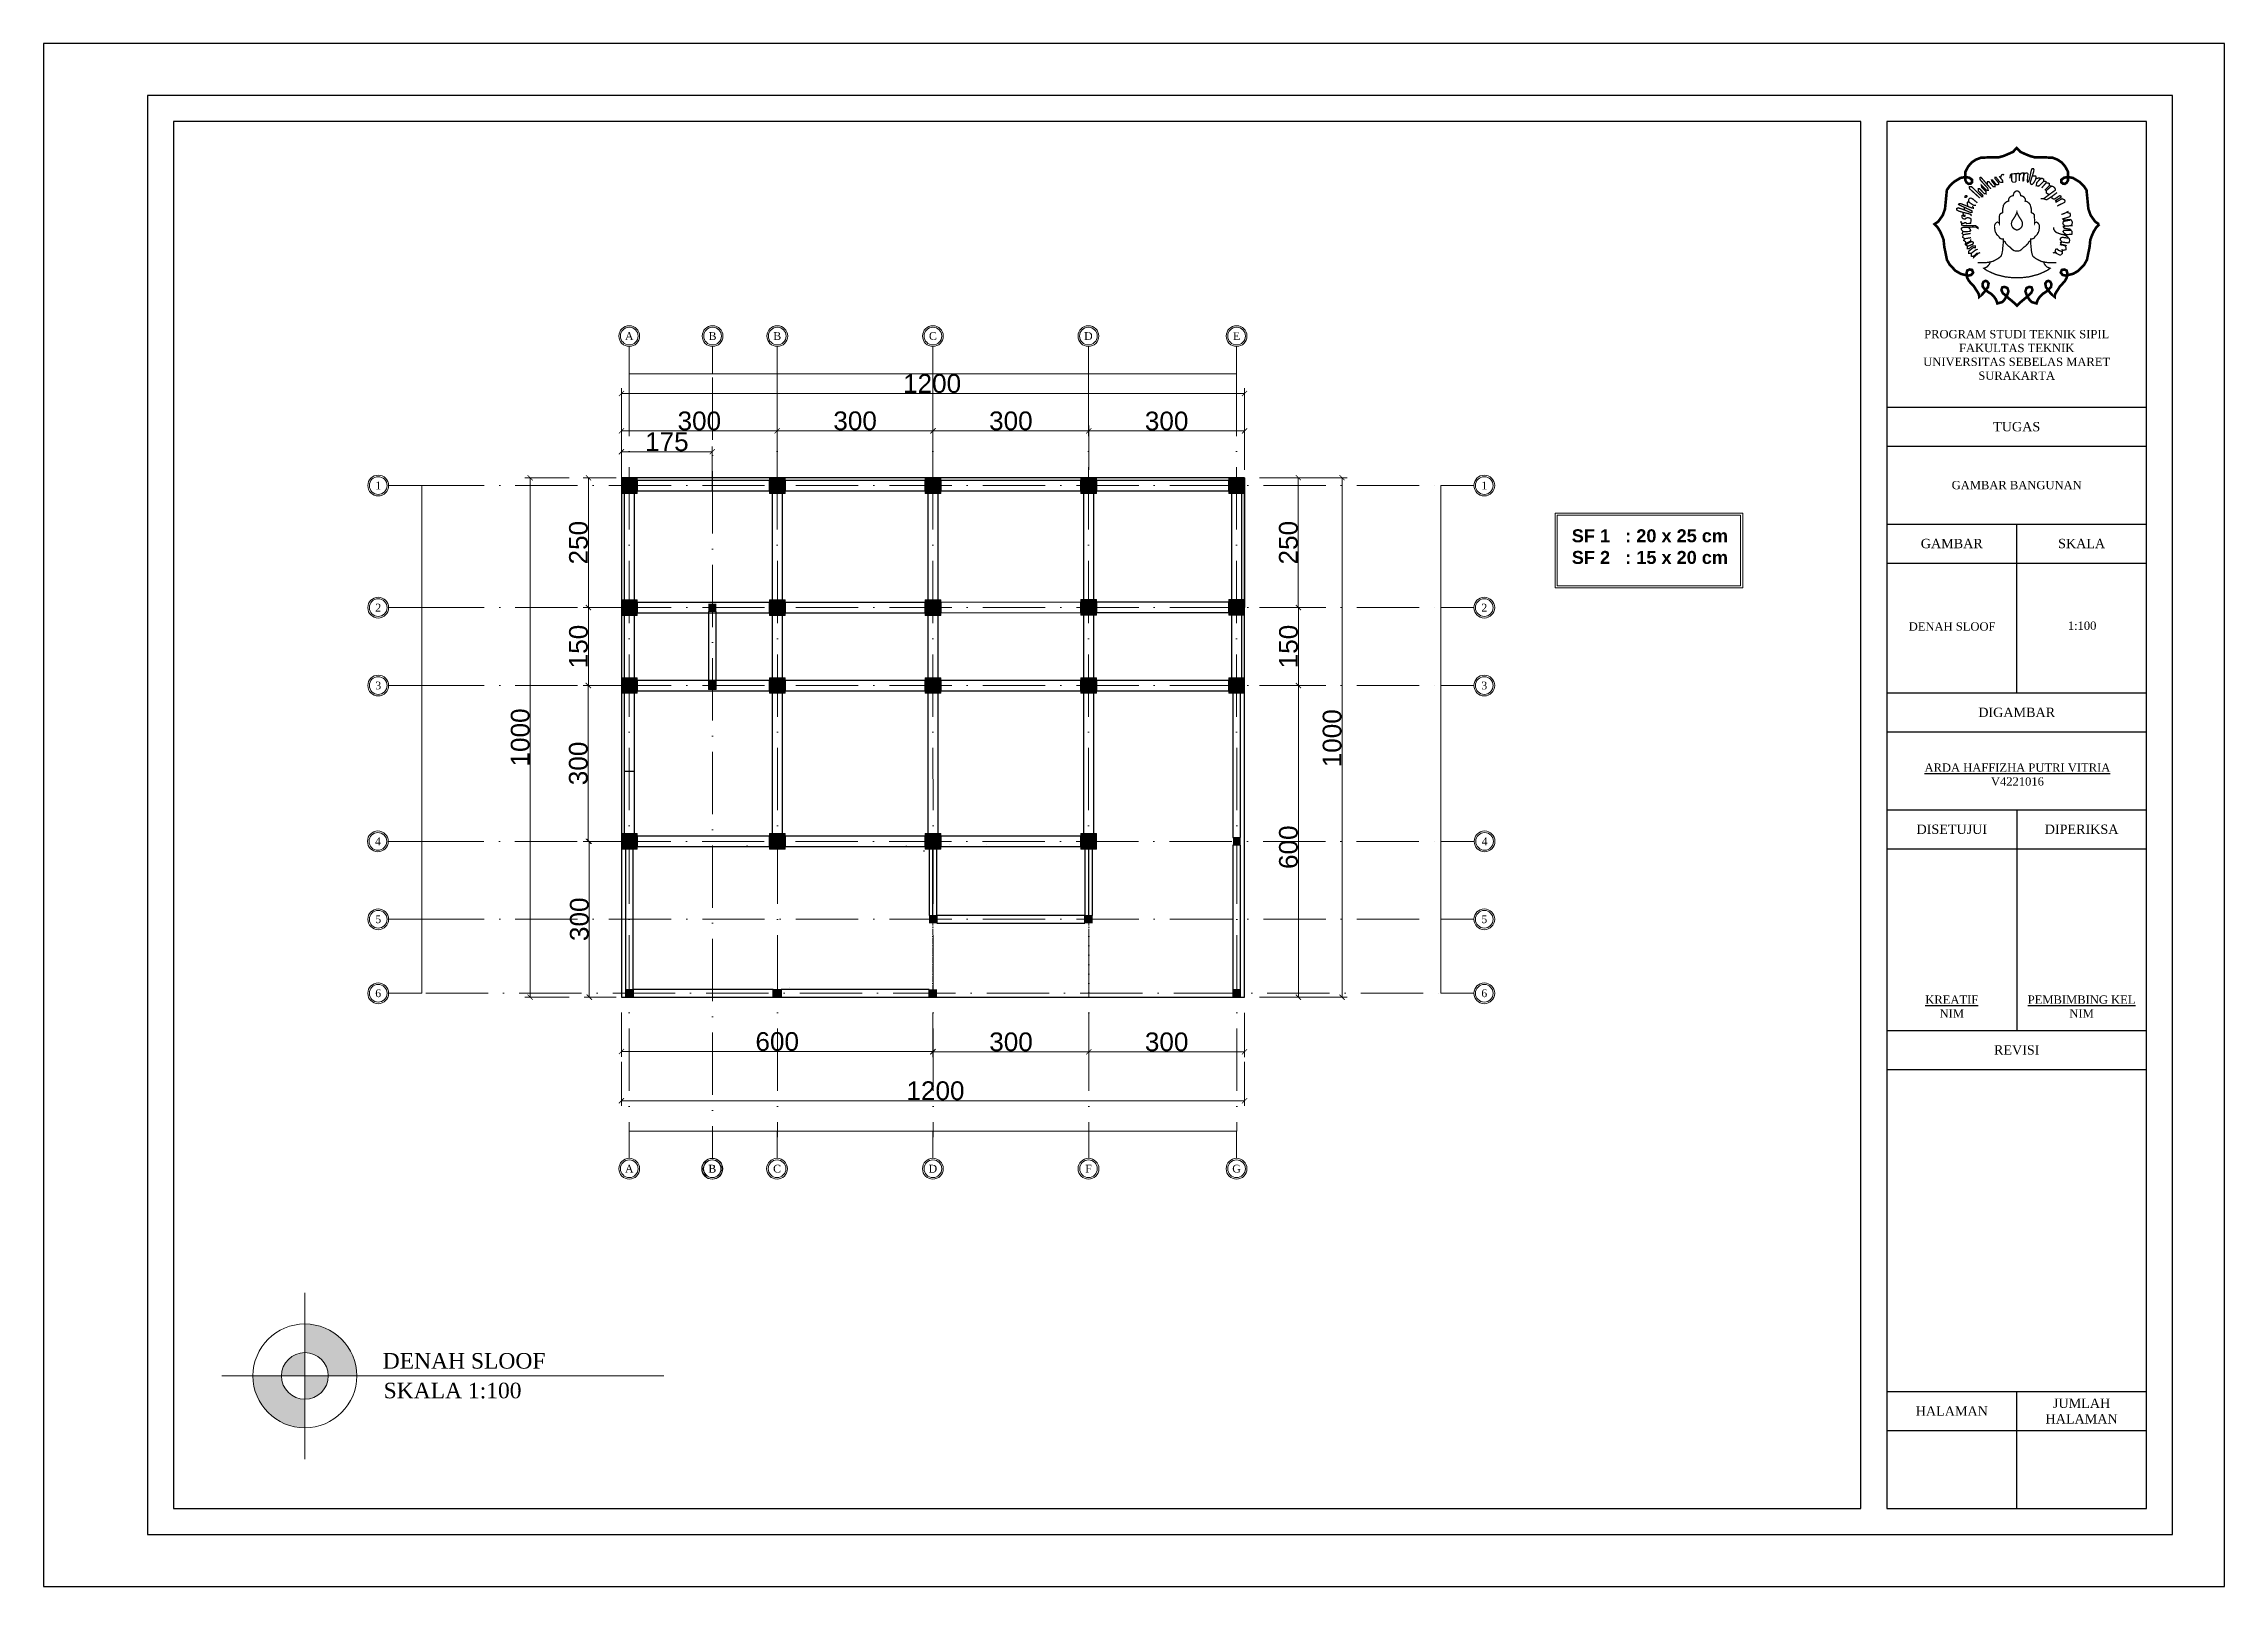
# Model space of a CAD drawing. Header units: millimetres. Extents: x -12161372 to 46643, y -9506984 to 15358.
# Drawn here: x 20576 to 24776, y 4158 to 7128 of the extents above; entities that cross this region are included whole.
import ezdxf

# ---------------------------------------------------------------- set-up
doc = ezdxf.new("R2010")
doc.units = ezdxf.units.MM
doc.linetypes.add('ACAD_ISO10W100', pattern=[18, 12, -3, 0, -3])
for name, color, linetype, lineweight in [('dimensi', 50, 'Continuous', 5), ('kolom', 150, 'Continuous', 13), ('teks', 255, 'Continuous', 5)]:
    doc.layers.add(name, color=color, linetype=linetype, lineweight=lineweight)
doc.layers.add('lahan', color=253, linetype='Continuous', plot=False)
for name, color, linetype in [('lantai', 9, 'Continuous'), ('RING BALOK', 7, 'Continuous'), ('sloof', 7, 'Continuous')]:
    doc.layers.add(name, color=color, linetype=linetype)
doc.styles.get("Standard").update_dxf_attribs({"font": 'arial.ttf'})
doc.styles.add('teks2', font='times.ttf', dxfattribs={"height": 15})
doc.dimstyles.new('ISO-25', dxfattribs={"dimtxt": 4.5, "dimasz": 10, "dimexe": 10, "dimexo": 10, "dimtad": 1, "dimtxsty": 'Standard', "dimblk": 'ARCHTICK', "dimcen": 2.5, "dimclrt": 256, "dimadec": 0, "dimazin": 0, "dimtfac": 1, "dimtmove": 0, "dimatfit": 3, "dimfxl": 75, "dimfxlon": 1, "dimtfillclr": 256, "dimlwd": -1, "dimlwe": -1, "dimarcsym": 0})

msp = doc.modelspace()

# ---------------------------------------------------------------- texts
at = {"attachment_point": 5}
for s, insert, char_height, width in [('{\\fTimes New Roman|b0|i0|c0|p18;PROGRAM STUDI TEKNIK SIPIL\\PFAKULTAS TEKNIK\\PUNIVERSITAS SEBELAS MARET\\PSURAKARTA}', (24375.942, 6528.173), 16, 500), ('{\\fTimes New Roman|b0|i0|c0|p18;TUGAS}', (24375.942, 6390.022), 18, 500), ('{\\fTimes New Roman|b0|i0|c0|p18;GAMBAR BANGUNAN}', (24375.942, 6277.522), 16, 500), ('{\\fTimes New Roman|b0|i0|c0|p18;GAMBAR}', (24250.942, 6165.022), 18, 250), ('{\\fTimes New Roman|b0|i0|c0|p18;SKALA}', (24500.942, 6165.022), 18, 250), ('{\\fTimes New Roman|b0|i0|c0|p18;DENAH SLOOF}', (24251.542, 6005.374), 16, 250), ('{\\fTimes New Roman|b0|i0|c0|p18;1:100}', (24501.933, 6006.819), 16, 250), ('{\\fTimes New Roman|b0|i0|c0|p18;DIGAMBAR}', (24375.942, 5840.022), 18, 500), ('{\\fTimes New Roman|b0|i0|c0|p18;\\LARDA HAFFIZHA PUTRI VITRIA\\l\\PV4221016}', (24377.341, 5720.291), 16, 500), ('{\\fTimes New Roman|b0|i0|c0|p18;DISETUJUI}', (24250.942, 5615.022), 18, 250), ('{\\fTimes New Roman|b0|i0|c0|p18;DIPERIKSA}', (24500.942, 5615.022), 18, 250), ('{\\fTimes New Roman|b0|i0|c0|p18;\\LKREATIF\\l\\PNIM}', (24250.942, 5273.738), 16, 250), ('{\\fTimes New Roman|b0|i0|c0|p18;\\LPEMBIMBING KEL\\l\\PNIM}', (24500.942, 5273.738), 16, 250), ('{\\fTimes New Roman|b0|i0|c0|p18;REVISI}', (24375.942, 5190.022), 18, 500), ('{\\fTimes New Roman|b0|i0|c0|p18;HALAMAN}', (24250.942, 4495.022), 18, 250), ('{\\fTimes New Roman|b0|i0|c0|p18;JUMLAH\\PHALAMAN}', (24500.942, 4495.022), 18, 250)]:
    msp.add_mtext(s, dxfattribs=dict(at, insert=insert, char_height=char_height, width=width))
at = {"color": 0, "lineweight": 13, "char_height": 30}
for s, insert, width, attachment_point in [('{\\fTimes New Roman|b0|i0|c0|p18;DENAH SLOOF}', (21229.044, 4591.471), 736.49889, 4), ('{\\fTimes New Roman|b0|i0|c0|p18;SKALA 1:100}', (21230.765, 4549.578), 291.31255, 1)]:
    msp.add_mtext(s, dxfattribs=dict(at, insert=insert, width=width, attachment_point=attachment_point))
at = {"layer": 'sloof', "ltscale": 10, "insert": (23519.094, 6192.566), "char_height": 25, "attachment_point": 1}
msp.add_mtext_dynamic_manual_height_columns('{\\fArial|b1|i0|c0|p34;SF 1   : 20 x 25 cm\\PSF 2   : 15 x 20 cm}', width=300.98988, gutter_width=100, heights=[0], dxfattribs=at)
at = {"layer": 'teks', "char_height": 15, "attachment_point": 5, "style": 'teks2'}
for s, insert in [('A', (21703.825, 6564.54)), ('B', (21864.31, 6564.54)), ('B', (21988.964, 6564.54)), ('C', (22288.683, 6564.54)), ('D', (22588.107, 6564.54)), ('E', (22873.54, 6564.54)), ('1', (21220.342, 6276.755)), ('1', (23350.561, 6276.755)), ('2', (21220.342, 6041.755)), ('2', (23350.561, 6041.755)), ('3', (21220.342, 5891.755)), ('3', (23350.561, 5891.755)), ('4', (21219.717, 5591.755)), ('4', (23351.186, 5591.755)), ('5', (21220.342, 5441.755)), ('5', (23350.561, 5441.757)), ('6', (21220.342, 5299.255)), ('6', (23350.561, 5299.255)), ('A', (21703.825, 4961.559)), ('B', (21863.481, 4961.438)), ('B', (21863.96, 4961.559)), ('C', (21988.475, 4961.559)), ('D', (22288.639, 4961.559)), ('F', (22588.315, 4961.559)), ('G', (22873.454, 4961.559))]:
    msp.add_mtext_dynamic_manual_height_columns(s, width=35.65071, gutter_width=15, heights=[0], dxfattribs=dict(at, insert=insert))

# ---------------------------------------------------------------- blocks, each defined once
blk = doc.blocks.new('_ArchTick')
at = {"color": 0, "linetype": 'ByBlock', "const_width": 0.15}
blk.add_lwpolyline([(-0.5, -0.5), (0.5, 0.5)], dxfattribs=at)
blk = doc.blocks.new('*D216')
at = {"layer": 'Defpoints', "color": 0, "ltscale": 10, "transparency": 16777216}
for p in [(22888.8, 6291.8), (22888.8, 5291.8), (23076.6, 5291.8)]:
    blk.add_point(p, dxfattribs=at)
at = {"layer": 'dimensi', "color": 0, "ltscale": 10, "transparency": 16777216}
for p, q in [((23001.6, 6291.8), (23086.6, 6291.8)), ((23076.6, 6291.8), (23076.6, 5291.8)), ((23001.6, 5291.8), (23086.6, 5291.8))]:
    blk.add_line(p, q, dxfattribs=at)
at = {"layer": 'dimensi', "color": 0, "ltscale": 10, "transparency": 16777216, "xscale": 10, "yscale": 10, "zscale": 10}
for p, rotation in [((23076.6, 6291.8), 90), ((23076.6, 5291.8), 270)]:
    blk.add_blockref('_ArchTick', p, dxfattribs=dict(at, rotation=rotation))
at = {"layer": 'dimensi', "ltscale": 10, "transparency": 16777216, "insert": (23057.6, 5790.2), "char_height": 4.5, "attachment_point": 5, "rotation": 90}
blk.add_mtext('{\\H8x;1000}', dxfattribs=at)
blk = doc.blocks.new('*D217')
at = {"layer": 'Defpoints', "color": 0, "ltscale": 10, "transparency": 16777216}
for p in [(22888.8, 5891.8), (22881.3, 5291.8), (22992.5, 5291.8)]:
    blk.add_point(p, dxfattribs=at)
at = {"layer": 'dimensi', "color": 0, "ltscale": 10, "transparency": 16777216}
for p, q in [((22917.5, 5891.8), (23002.5, 5891.8)), ((22992.5, 5891.8), (22992.5, 5291.8)), ((22917.5, 5291.8), (23002.5, 5291.8))]:
    blk.add_line(p, q, dxfattribs=at)
at = {"layer": 'dimensi', "color": 0, "ltscale": 10, "transparency": 16777216, "xscale": 10, "yscale": 10, "zscale": 10}
for p, rotation in [((22992.5, 5891.8), 90), ((22992.5, 5291.8), 270)]:
    blk.add_blockref('_ArchTick', p, dxfattribs=dict(at, rotation=rotation))
at = {"layer": 'dimensi', "ltscale": 10, "transparency": 16777216, "insert": (22973.5, 5580.5), "char_height": 4.5, "attachment_point": 5, "rotation": 90}
blk.add_mtext('{\\H8x;600}', dxfattribs=at)
blk = doc.blocks.new('*D218')
at = {"layer": 'Defpoints', "color": 0, "ltscale": 10, "transparency": 16777216}
for p in [(21988.8, 6382), (21688.8, 6291.8), (21988.8, 6291.8)]:
    blk.add_point(p, dxfattribs=at)
at = {"layer": 'dimensi', "color": 0, "ltscale": 10, "transparency": 16777216}
for p, q in [((21688.8, 6307), (21688.8, 6392)), ((21988.8, 6307), (21988.8, 6392)), ((21688.8, 6382), (21988.8, 6382))]:
    blk.add_line(p, q, dxfattribs=at)
at = {"layer": 'dimensi', "color": 0, "ltscale": 10, "transparency": 16777216, "xscale": 10, "yscale": 10, "zscale": 10, "rotation": 180}
blk.add_blockref('_ArchTick', (21688.8, 6382), dxfattribs=at)
at = {"layer": 'dimensi', "color": 0, "ltscale": 10, "transparency": 16777216, "xscale": 10, "yscale": 10, "zscale": 10}
blk.add_blockref('_ArchTick', (21988.8, 6382), dxfattribs=at)
at = {"layer": 'dimensi', "ltscale": 10, "transparency": 16777216, "insert": (21838.8, 6401), "char_height": 4.5, "attachment_point": 5}
blk.add_mtext('{\\H8x;300}', dxfattribs=at)
blk = doc.blocks.new('*D219')
at = {"layer": 'Defpoints', "color": 0, "ltscale": 10, "transparency": 16777216}
for p in [(22288.8, 6382.1), (21988.8, 6291.8), (22288.8, 6291.8)]:
    blk.add_point(p, dxfattribs=at)
at = {"layer": 'dimensi', "color": 0, "ltscale": 10, "transparency": 16777216}
for p, q in [((21988.8, 6307.1), (21988.8, 6392.1)), ((22288.8, 6307.1), (22288.8, 6392.1)), ((21988.8, 6382.1), (22288.8, 6382.1))]:
    blk.add_line(p, q, dxfattribs=at)
at = {"layer": 'dimensi', "color": 0, "ltscale": 10, "transparency": 16777216, "xscale": 10, "yscale": 10, "zscale": 10, "rotation": 180}
blk.add_blockref('_ArchTick', (21988.8, 6382.1), dxfattribs=at)
at = {"layer": 'dimensi', "color": 0, "ltscale": 10, "transparency": 16777216, "xscale": 10, "yscale": 10, "zscale": 10}
blk.add_blockref('_ArchTick', (22288.8, 6382.1), dxfattribs=at)
at = {"layer": 'dimensi', "ltscale": 10, "transparency": 16777216, "insert": (22138.8, 6401.2), "char_height": 4.5, "attachment_point": 5}
blk.add_mtext('{\\H8x;300}', dxfattribs=at)
blk = doc.blocks.new('*D220')
at = {"layer": 'Defpoints', "color": 0, "ltscale": 10, "transparency": 16777216}
for p in [(22588.8, 6382.1), (22288.8, 6291.8), (22588.8, 6291.8)]:
    blk.add_point(p, dxfattribs=at)
at = {"layer": 'dimensi', "color": 0, "ltscale": 10, "transparency": 16777216}
for p, q in [((22288.8, 6307.1), (22288.8, 6392.1)), ((22588.8, 6307.1), (22588.8, 6392.1)), ((22288.8, 6382.1), (22588.8, 6382.1))]:
    blk.add_line(p, q, dxfattribs=at)
at = {"layer": 'dimensi', "color": 0, "ltscale": 10, "transparency": 16777216, "xscale": 10, "yscale": 10, "zscale": 10, "rotation": 180}
blk.add_blockref('_ArchTick', (22288.8, 6382.1), dxfattribs=at)
at = {"layer": 'dimensi', "color": 0, "ltscale": 10, "transparency": 16777216, "xscale": 10, "yscale": 10, "zscale": 10}
blk.add_blockref('_ArchTick', (22588.8, 6382.1), dxfattribs=at)
at = {"layer": 'dimensi', "ltscale": 10, "transparency": 16777216, "insert": (22438.8, 6401.1), "char_height": 4.5, "attachment_point": 5}
blk.add_mtext('{\\H8x;300}', dxfattribs=at)
blk = doc.blocks.new('*D221')
at = {"layer": 'Defpoints', "color": 0, "ltscale": 10, "transparency": 16777216}
for p in [(22888.8, 6381.8), (22588.8, 6292.4), (22888.8, 6291.8)]:
    blk.add_point(p, dxfattribs=at)
at = {"layer": 'dimensi', "color": 0, "ltscale": 10, "transparency": 16777216}
for p, q in [((22588.8, 6306.8), (22588.8, 6391.8)), ((22888.8, 6306.8), (22888.8, 6391.8)), ((22588.8, 6381.8), (22888.8, 6381.8))]:
    blk.add_line(p, q, dxfattribs=at)
at = {"layer": 'dimensi', "color": 0, "ltscale": 10, "transparency": 16777216, "xscale": 10, "yscale": 10, "zscale": 10, "rotation": 180}
blk.add_blockref('_ArchTick', (22588.8, 6381.8), dxfattribs=at)
at = {"layer": 'dimensi', "color": 0, "ltscale": 10, "transparency": 16777216, "xscale": 10, "yscale": 10, "zscale": 10}
blk.add_blockref('_ArchTick', (22888.8, 6381.8), dxfattribs=at)
at = {"layer": 'dimensi', "ltscale": 10, "transparency": 16777216, "insert": (22738.8, 6400.8), "char_height": 4.5, "attachment_point": 5}
blk.add_mtext('{\\H8x;300}', dxfattribs=at)
blk = doc.blocks.new('*D222')
at = {"layer": 'Defpoints', "color": 0, "ltscale": 10, "transparency": 16777216}
for p in [(22888.8, 6454), (21688.8, 6291.8), (22888.8, 6291.8)]:
    blk.add_point(p, dxfattribs=at)
at = {"layer": 'dimensi', "color": 0, "ltscale": 10, "transparency": 16777216}
for p, q in [((21688.8, 6379), (21688.8, 6464)), ((21688.8, 6454), (22888.8, 6454)), ((22888.8, 6379), (22888.8, 6464))]:
    blk.add_line(p, q, dxfattribs=at)
at = {"layer": 'dimensi', "color": 0, "ltscale": 10, "transparency": 16777216, "xscale": 10, "yscale": 10, "zscale": 10, "rotation": 180}
blk.add_blockref('_ArchTick', (21688.8, 6454), dxfattribs=at)
at = {"layer": 'dimensi', "color": 0, "ltscale": 10, "transparency": 16777216, "xscale": 10, "yscale": 10, "zscale": 10}
blk.add_blockref('_ArchTick', (22888.8, 6454), dxfattribs=at)
at = {"layer": 'dimensi', "ltscale": 10, "transparency": 16777216, "insert": (22287.1, 6473), "char_height": 4.5, "attachment_point": 5}
blk.add_mtext('{\\H8x;1200}', dxfattribs=at)
blk = doc.blocks.new('*D215')
at = {"layer": 'Defpoints', "color": 0, "ltscale": 10, "transparency": 16777216}
for p in [(21688.8, 6291.8), (21625.3, 6041.8), (21688.8, 6041.8)]:
    blk.add_point(p, dxfattribs=at)
at = {"layer": 'dimensi', "color": 0, "ltscale": 10, "transparency": 16777216}
for p, q in [((21678.8, 6291.8), (21615.3, 6291.8)), ((21625.3, 6291.8), (21625.3, 6041.8)), ((21678.8, 6041.8), (21615.3, 6041.8))]:
    blk.add_line(p, q, dxfattribs=at)
at = {"layer": 'dimensi', "color": 0, "ltscale": 10, "transparency": 16777216, "xscale": 10, "yscale": 10, "zscale": 10}
for p, rotation in [((21625.3, 6291.8), 90), ((21625.3, 6041.8), 270)]:
    blk.add_blockref('_ArchTick', p, dxfattribs=dict(at, rotation=rotation))
at = {"layer": 'dimensi', "ltscale": 10, "transparency": 16777216, "insert": (21606.2, 6166.8), "char_height": 4.5, "attachment_point": 5, "rotation": 90}
blk.add_mtext('{\\H8x;250}', dxfattribs=at)
blk = doc.blocks.new('*D223')
at = {"layer": 'Defpoints', "color": 0, "ltscale": 10, "transparency": 16777216}
for p in [(21688.8, 5291.8), (22888.8, 5291.8), (22888.8, 5092.5)]:
    blk.add_point(p, dxfattribs=at)
at = {"layer": 'dimensi', "color": 0, "ltscale": 10, "transparency": 16777216}
for p, q in [((21688.8, 5167.5), (21688.8, 5082.5)), ((22888.8, 5167.5), (22888.8, 5082.5)), ((21688.8, 5092.5), (22888.8, 5092.5))]:
    blk.add_line(p, q, dxfattribs=at)
at = {"layer": 'dimensi', "color": 0, "ltscale": 10, "transparency": 16777216, "xscale": 10, "yscale": 10, "zscale": 10, "rotation": 180}
blk.add_blockref('_ArchTick', (21688.8, 5092.5), dxfattribs=at)
at = {"layer": 'dimensi', "color": 0, "ltscale": 10, "transparency": 16777216, "xscale": 10, "yscale": 10, "zscale": 10}
blk.add_blockref('_ArchTick', (22888.8, 5092.5), dxfattribs=at)
at = {"layer": 'dimensi', "ltscale": 10, "transparency": 16777216, "insert": (22293.6, 5111.5), "char_height": 4.5, "attachment_point": 5}
blk.add_mtext('{\\H8x;1200}', dxfattribs=at)
blk = doc.blocks.new('*D224')
at = {"layer": 'Defpoints', "color": 0, "ltscale": 10, "transparency": 16777216}
for p in [(21688.8, 5291.8), (22288.8, 5291.1), (21688.8, 5187.2)]:
    blk.add_point(p, dxfattribs=at)
at = {"layer": 'dimensi', "color": 0, "ltscale": 10, "transparency": 16777216}
for p, q in [((21688.8, 5262.2), (21688.8, 5177.2)), ((22288.8, 5262.2), (22288.8, 5177.2)), ((22288.8, 5187.2), (21688.8, 5187.2))]:
    blk.add_line(p, q, dxfattribs=at)
at = {"layer": 'dimensi', "color": 0, "ltscale": 10, "transparency": 16777216, "xscale": 10, "yscale": 10, "zscale": 10, "rotation": 180}
blk.add_blockref('_ArchTick', (21688.8, 5187.2), dxfattribs=at)
at = {"layer": 'dimensi', "color": 0, "ltscale": 10, "transparency": 16777216, "xscale": 10, "yscale": 10, "zscale": 10}
blk.add_blockref('_ArchTick', (22288.8, 5187.2), dxfattribs=at)
at = {"layer": 'dimensi', "ltscale": 10, "transparency": 16777216, "insert": (21988.8, 5206.2), "char_height": 4.5, "attachment_point": 5}
blk.add_mtext('{\\H8x;600}', dxfattribs=at)
blk = doc.blocks.new('*D225')
at = {"layer": 'Defpoints', "color": 0, "ltscale": 10, "transparency": 16777216}
for p in [(21688.8, 6041.8), (21625.2, 5891.8), (21688.8, 5891.8)]:
    blk.add_point(p, dxfattribs=at)
at = {"layer": 'dimensi', "color": 0, "ltscale": 10, "transparency": 16777216}
for p, q in [((21678.8, 6041.8), (21615.2, 6041.8)), ((21625.2, 6041.8), (21625.2, 5891.8)), ((21678.8, 5891.8), (21615.2, 5891.8))]:
    blk.add_line(p, q, dxfattribs=at)
at = {"layer": 'dimensi', "color": 0, "ltscale": 10, "transparency": 16777216, "xscale": 10, "yscale": 10, "zscale": 10}
for p, rotation in [((21625.2, 6041.8), 90), ((21625.2, 5891.8), 270)]:
    blk.add_blockref('_ArchTick', p, dxfattribs=dict(at, rotation=rotation))
at = {"layer": 'dimensi', "ltscale": 10, "transparency": 16777216, "insert": (21606.2, 5966.8), "char_height": 4.5, "attachment_point": 5, "rotation": 90}
blk.add_mtext('{\\H8x;150}', dxfattribs=at)
blk = doc.blocks.new('*D226')
at = {"layer": 'Defpoints', "color": 0, "ltscale": 10, "transparency": 16777216}
for p in [(21688.8, 5891.8), (21625, 5591.8), (21688.8, 5591.8)]:
    blk.add_point(p, dxfattribs=at)
at = {"layer": 'dimensi', "color": 0, "ltscale": 10, "transparency": 16777216}
for p, q in [((21678.8, 5891.8), (21615, 5891.8)), ((21625, 5891.8), (21625, 5591.8)), ((21678.8, 5591.8), (21615, 5591.8))]:
    blk.add_line(p, q, dxfattribs=at)
at = {"layer": 'dimensi', "color": 0, "ltscale": 10, "transparency": 16777216, "xscale": 10, "yscale": 10, "zscale": 10}
for p, rotation in [((21625, 5891.8), 90), ((21625, 5591.8), 270)]:
    blk.add_blockref('_ArchTick', p, dxfattribs=dict(at, rotation=rotation))
at = {"layer": 'dimensi', "ltscale": 10, "transparency": 16777216, "insert": (21605.9, 5741.8), "char_height": 4.5, "attachment_point": 5, "rotation": 90}
blk.add_mtext('{\\H8x;300}', dxfattribs=at)
blk = doc.blocks.new('*D227')
at = {"layer": 'Defpoints', "color": 0, "ltscale": 10, "transparency": 16777216}
for p in [(21688.8, 5591.8), (21626.9, 5291.8), (21688.8, 5291.8)]:
    blk.add_point(p, dxfattribs=at)
at = {"layer": 'dimensi', "color": 0, "ltscale": 10, "transparency": 16777216}
for p, q in [((21678.8, 5591.8), (21616.9, 5591.8)), ((21626.9, 5591.8), (21626.9, 5291.8)), ((21678.8, 5291.8), (21616.9, 5291.8))]:
    blk.add_line(p, q, dxfattribs=at)
at = {"layer": 'dimensi', "color": 0, "ltscale": 10, "transparency": 16777216, "xscale": 10, "yscale": 10, "zscale": 10}
for p, rotation in [((21626.9, 5591.8), 90), ((21626.9, 5291.8), 270)]:
    blk.add_blockref('_ArchTick', p, dxfattribs=dict(at, rotation=rotation))
at = {"layer": 'dimensi', "ltscale": 10, "transparency": 16777216, "insert": (21607.9, 5441.8), "char_height": 4.5, "attachment_point": 5, "rotation": 90}
blk.add_mtext('{\\H8x;300}', dxfattribs=at)
blk = doc.blocks.new('*D228')
at = {"layer": 'Defpoints', "color": 0, "ltscale": 10, "transparency": 16777216}
for p in [(22888.8, 6291.8), (22888.8, 6041.8), (22992.4, 6041.8)]:
    blk.add_point(p, dxfattribs=at)
at = {"layer": 'dimensi', "color": 0, "ltscale": 10, "transparency": 16777216}
for p, q in [((22917.4, 6291.8), (23002.4, 6291.8)), ((22992.4, 6291.8), (22992.4, 6041.8)), ((22917.4, 6041.8), (23002.4, 6041.8))]:
    blk.add_line(p, q, dxfattribs=at)
at = {"layer": 'dimensi', "color": 0, "ltscale": 10, "transparency": 16777216, "xscale": 10, "yscale": 10, "zscale": 10}
for p, rotation in [((22992.4, 6291.8), 90), ((22992.4, 6041.8), 270)]:
    blk.add_blockref('_ArchTick', p, dxfattribs=dict(at, rotation=rotation))
at = {"layer": 'dimensi', "ltscale": 10, "transparency": 16777216, "insert": (22973.4, 6166.8), "char_height": 4.5, "attachment_point": 5, "rotation": 90}
blk.add_mtext('{\\H8x;250}', dxfattribs=at)
blk = doc.blocks.new('*D229')
at = {"layer": 'Defpoints', "color": 0, "ltscale": 10, "transparency": 16777216}
for p in [(22888.8, 6041.8), (22888.8, 5891.8), (22992.7, 5891.8)]:
    blk.add_point(p, dxfattribs=at)
at = {"layer": 'dimensi', "color": 0, "ltscale": 10, "transparency": 16777216}
for p, q in [((22917.7, 6041.8), (23002.7, 6041.8)), ((22992.7, 6041.8), (22992.7, 5891.8)), ((22917.7, 5891.8), (23002.7, 5891.8))]:
    blk.add_line(p, q, dxfattribs=at)
at = {"layer": 'dimensi', "color": 0, "ltscale": 10, "transparency": 16777216, "xscale": 10, "yscale": 10, "zscale": 10}
for p, rotation in [((22992.7, 6041.8), 90), ((22992.7, 5891.8), 270)]:
    blk.add_blockref('_ArchTick', p, dxfattribs=dict(at, rotation=rotation))
at = {"layer": 'dimensi', "ltscale": 10, "transparency": 16777216, "insert": (22973.7, 5966.8), "char_height": 4.5, "attachment_point": 5, "rotation": 90}
blk.add_mtext('{\\H8x;150}', dxfattribs=at)
blk = doc.blocks.new('*D230')
at = {"layer": 'Defpoints', "color": 0, "ltscale": 10, "transparency": 16777216}
for p in [(21863.8, 6341.9), (21863.8, 6041.8), (21688.8, 5869.3)]:
    blk.add_point(p, dxfattribs=at)
at = {"layer": 'dimensi', "color": 0, "ltscale": 10, "transparency": 16777216}
for p, q in [((21688.8, 6266.9), (21688.8, 6351.9)), ((21863.8, 6266.9), (21863.8, 6351.9)), ((21688.8, 6341.9), (21863.8, 6341.9))]:
    blk.add_line(p, q, dxfattribs=at)
at = {"layer": 'dimensi', "color": 0, "ltscale": 10, "transparency": 16777216, "xscale": 10, "yscale": 10, "zscale": 10, "rotation": 180}
blk.add_blockref('_ArchTick', (21688.8, 6341.9), dxfattribs=at)
at = {"layer": 'dimensi', "color": 0, "ltscale": 10, "transparency": 16777216, "xscale": 10, "yscale": 10, "zscale": 10}
blk.add_blockref('_ArchTick', (21863.8, 6341.9), dxfattribs=at)
at = {"layer": 'dimensi', "ltscale": 10, "transparency": 16777216, "insert": (21776.3, 6360.9), "char_height": 4.5, "attachment_point": 5}
blk.add_mtext('{\\H8x;175}', dxfattribs=at)
blk = doc.blocks.new('*D231')
at = {"layer": 'Defpoints', "color": 0, "ltscale": 10, "transparency": 16777216}
for p in [(21688.8, 6291.8), (21513, 5291.8), (21696.3, 5291.8)]:
    blk.add_point(p, dxfattribs=at)
at = {"layer": 'dimensi', "color": 0, "ltscale": 10, "transparency": 16777216}
for p, q in [((21588, 6291.8), (21503, 6291.8)), ((21513, 6291.8), (21513, 5291.8)), ((21588, 5291.8), (21503, 5291.8))]:
    blk.add_line(p, q, dxfattribs=at)
at = {"layer": 'dimensi', "color": 0, "ltscale": 10, "transparency": 16777216, "xscale": 10, "yscale": 10, "zscale": 10}
for p, rotation in [((21513, 6291.8), 90), ((21513, 5291.8), 270)]:
    blk.add_blockref('_ArchTick', p, dxfattribs=dict(at, rotation=rotation))
at = {"layer": 'dimensi', "ltscale": 10, "transparency": 16777216, "insert": (21494, 5791.8), "char_height": 4.5, "attachment_point": 5, "rotation": 90}
blk.add_mtext('{\\H8x;1000}', dxfattribs=at)
blk = doc.blocks.new('*D232')
at = {"layer": 'Defpoints', "color": 0, "ltscale": 10, "transparency": 16777216}
for p in [(22588.8, 5291.1), (22888.8, 5291.1), (22588.8, 5186.6)]:
    blk.add_point(p, dxfattribs=at)
at = {"layer": 'dimensi', "color": 0, "ltscale": 10, "transparency": 16777216}
for p, q in [((22588.8, 5261.6), (22588.8, 5176.6)), ((22888.8, 5261.6), (22888.8, 5176.6)), ((22888.8, 5186.6), (22588.8, 5186.6))]:
    blk.add_line(p, q, dxfattribs=at)
at = {"layer": 'dimensi', "color": 0, "ltscale": 10, "transparency": 16777216, "xscale": 10, "yscale": 10, "zscale": 10, "rotation": 180}
blk.add_blockref('_ArchTick', (22588.8, 5186.6), dxfattribs=at)
at = {"layer": 'dimensi', "color": 0, "ltscale": 10, "transparency": 16777216, "xscale": 10, "yscale": 10, "zscale": 10}
blk.add_blockref('_ArchTick', (22888.8, 5186.6), dxfattribs=at)
at = {"layer": 'dimensi', "ltscale": 10, "transparency": 16777216, "insert": (22738.8, 5205.6), "char_height": 4.5, "attachment_point": 5}
blk.add_mtext('{\\H8x;300}', dxfattribs=at)
blk = doc.blocks.new('*D233')
at = {"layer": 'Defpoints', "color": 0, "ltscale": 10, "transparency": 16777216}
for p in [(22288.8, 5291.1), (22588.8, 5291.1), (22288.8, 5186.6)]:
    blk.add_point(p, dxfattribs=at)
at = {"layer": 'dimensi', "color": 0, "ltscale": 10, "transparency": 16777216}
for p, q in [((22288.8, 5261.6), (22288.8, 5176.6)), ((22588.8, 5261.6), (22588.8, 5176.6)), ((22588.8, 5186.6), (22288.8, 5186.6))]:
    blk.add_line(p, q, dxfattribs=at)
at = {"layer": 'dimensi', "color": 0, "ltscale": 10, "transparency": 16777216, "xscale": 10, "yscale": 10, "zscale": 10, "rotation": 180}
blk.add_blockref('_ArchTick', (22288.8, 5186.6), dxfattribs=at)
at = {"layer": 'dimensi', "color": 0, "ltscale": 10, "transparency": 16777216, "xscale": 10, "yscale": 10, "zscale": 10}
blk.add_blockref('_ArchTick', (22588.8, 5186.6), dxfattribs=at)
at = {"layer": 'dimensi', "ltscale": 10, "transparency": 16777216, "insert": (22439.1, 5205.6), "char_height": 4.5, "attachment_point": 5}
blk.add_mtext('{\\H8x;300}', dxfattribs=at)

# ---------------------------------------------------------------- dimensions: what is measured, and where the dimension line sits
at = {"layer": 'dimensi', "ltscale": 10}
for base, p1, p2, picture, middle in [((22888.825, 6454.017), (21688.825, 6291.755), (22888.825, 6291.755), '*D222', (22287.069, 6454.017)), ((22888.825, 5092.521), (21688.825, 5291.755), (22888.825, 5291.755), '*D223', (22293.57, 5092.521)), ((22288.825, 5186.624), (22588.825, 5291.13), (22288.825, 5291.13), '*D233', (22439.132, 5186.624))]:
    dim = msp.add_linear_dim(base=base, p1=p1, p2=p2, text='{\\H8x;<>}', dimstyle='ISO-25', dxfattribs=at)
    dim.commit()
    dim.dimension.update_dxf_attribs({"geometry": picture, "text_midpoint": middle, "dimtype": 160})
for base, p1, p2, picture, middle in [((21988.825, 6381.965), (21688.825, 6291.755), (21988.825, 6291.755), '*D218', (21838.825, 6400.983)), ((22288.825, 6382.14), (21988.825, 6291.755), (22288.825, 6291.755), '*D219', (22138.825, 6401.158)), ((22588.825, 6382.078), (22288.825, 6291.755), (22588.825, 6291.755), '*D220', (22438.825, 6401.096)), ((22888.825, 6381.83), (22588.825, 6292.38), (22888.825, 6291.755), '*D221', (22738.825, 6400.848)), ((21863.825, 6341.855), (21688.825, 5869.32), (21863.825, 6041.755), '*D230', (21776.325, 6360.861)), ((21688.825, 5187.197), (22288.825, 5291.13), (21688.825, 5291.755), '*D224', (21988.825, 5206.203)), ((22588.825, 5186.624), (22888.825, 5291.13), (22588.825, 5291.13), '*D232', (22738.825, 5205.641))]:
    dim = msp.add_linear_dim(base=base, p1=p1, p2=p2, text='{\\H8x;<>}', dimstyle='ISO-25', dxfattribs=at)
    dim.commit()
    dim.dimension.update_dxf_attribs({"geometry": picture, "text_midpoint": middle})
for base, p1, p2, picture, middle in [((21513.042, 5291.755), (21688.825, 6291.755), (21696.325, 5291.755), '*D231', (21494.037, 5791.755)), ((21625.251, 6041.755), (21688.825, 6291.755), (21688.825, 6041.755), '*D215', (21606.246, 6166.755)), ((22992.438, 6041.755), (22888.825, 6291.755), (22888.825, 6041.755), '*D228', (22973.432, 6166.755)), ((21625.18, 5891.755), (21688.825, 6041.755), (21688.825, 5891.755), '*D225', (21606.174, 5966.755)), ((21624.963, 5591.755), (21688.825, 5891.755), (21688.825, 5591.755), '*D226', (21605.945, 5741.755)), ((21626.876, 5291.755), (21688.825, 5591.755), (21688.825, 5291.755), '*D227', (21607.858, 5441.755))]:
    dim = msp.add_linear_dim(base=base, p1=p1, p2=p2, angle=90, text='{\\H8x;<>}', dimstyle='ISO-25', dxfattribs=at)
    dim.commit()
    dim.dimension.update_dxf_attribs({"geometry": picture, "text_midpoint": middle})
for base, p1, p2, picture, middle in [((23076.631, 5291.755), (22888.825, 6291.755), (22888.825, 5291.755), '*D216', (23076.631, 5790.179)), ((22992.691, 5891.755), (22888.825, 6041.755), (22888.825, 5891.755), '*D229', (22992.691, 5966.755)), ((22992.548, 5291.755), (22888.825, 5891.755), (22881.325, 5291.755), '*D217', (22992.548, 5580.535))]:
    dim = msp.add_linear_dim(base=base, p1=p1, p2=p2, angle=90, text='{\\H8x;<>}', dimstyle='ISO-25', dxfattribs=at)
    dim.commit()
    dim.dimension.update_dxf_attribs({"geometry": picture, "text_midpoint": middle, "dimtype": 160})

# ---------------------------------------------------------------- hatches: boundary and pattern name
at = {"lineweight": 13}
h = msp.add_hatch(color=7, dxfattribs=at)
h.paths.add_polyline_path([(21079.072, 4562.695), (21079.072, 4607.695, 0.41421356), (21034.072, 4562.695)])
h.paths.add_polyline_path([(21124.072, 4562.695), (21079.072, 4562.695), (21079.072, 4517.695, 0.41421356)])
h.paths.add_polyline_path([(21124.072, 4562.695), (21179.072, 4562.695, 0.41421356), (21079.072, 4662.695), (21079.072, 4607.695, -0.41421356)])
h.paths.add_polyline_path([(21034.072, 4562.695), (20979.072, 4562.695, 0.41421356), (21079.072, 4462.695), (21079.072, 4517.695, -0.41421356)])
at = {"layer": 'kolom'}
h = msp.add_hatch(color=256, dxfattribs=at)
h.dxf.hatch_style = 1
h.paths.add_polyline_path([(21718.825, 6261.755), (21718.825, 6291.755), (21688.825, 6291.755), (21688.825, 6261.755)])
h = msp.add_hatch(color=256, dxfattribs=at)
h.dxf.hatch_style = 1
h.paths.add_polyline_path([(22003.825, 6261.755), (22003.825, 6291.755), (21973.825, 6291.755), (21973.825, 6261.755)])
h = msp.add_hatch(color=256, dxfattribs=at)
h.dxf.hatch_style = 1
h.paths.add_polyline_path([(22303.825, 6261.755), (22303.825, 6291.755), (22273.825, 6291.755), (22273.825, 6261.755)])
h = msp.add_hatch(color=256, dxfattribs=at)
h.dxf.hatch_style = 1
h.paths.add_polyline_path([(22603.825, 6261.755), (22603.825, 6291.755), (22573.825, 6291.755), (22573.825, 6261.755)])
h = msp.add_hatch(color=256, dxfattribs=at)
h.dxf.hatch_style = 1
h.paths.add_polyline_path([(22888.825, 6261.755), (22888.825, 6291.755), (22858.825, 6291.755), (22858.825, 6261.755)])
h = msp.add_hatch(color=256, dxfattribs=at)
h.dxf.hatch_style = 1
h.paths.add_polyline_path([(21718.825, 6026.755), (21718.825, 6056.755), (21688.825, 6056.755), (21688.825, 6026.755)])
h = msp.add_hatch(color=256, dxfattribs=at)
h.dxf.hatch_style = 1
h.paths.add_polyline_path([(21871.283, 6049.253), (21856.283, 6049.253), (21856.283, 6034.253), (21871.283, 6034.253)])
h = msp.add_hatch(color=256, dxfattribs=at)
h.dxf.hatch_style = 1
h.paths.add_polyline_path([(22003.825, 6026.83), (22003.825, 6056.83), (21973.825, 6056.83), (21973.825, 6026.83)])
h = msp.add_hatch(color=256, dxfattribs=at)
h.dxf.hatch_style = 1
h.paths.add_polyline_path([(22303.825, 6026.823), (22303.825, 6056.823), (22273.825, 6056.823), (22273.825, 6026.823)])
h = msp.add_hatch(color=256, dxfattribs=at)
h.dxf.hatch_style = 1
h.paths.add_polyline_path([(22603.825, 6027.148), (22603.825, 6057.148), (22573.825, 6057.148), (22573.825, 6027.148)])
h = msp.add_hatch(color=256, dxfattribs=at)
h.dxf.hatch_style = 1
h.paths.add_polyline_path([(22888.825, 6027.148), (22888.825, 6057.148), (22858.825, 6057.148), (22858.825, 6027.148)])
h = msp.add_hatch(color=256, dxfattribs=at)
h.dxf.hatch_style = 1
h.paths.add_polyline_path([(21718.825, 5876.755), (21718.825, 5906.755), (21688.825, 5906.755), (21688.825, 5876.755)])
h = msp.add_hatch(color=256, dxfattribs=at)
h.dxf.hatch_style = 1
h.paths.add_polyline_path([(21871.35, 5899.247), (21856.35, 5899.247), (21856.35, 5884.247), (21871.35, 5884.247)])
h = msp.add_hatch(color=256, dxfattribs=at)
h.dxf.hatch_style = 1
h.paths.add_polyline_path([(22003.825, 5876.755), (22003.825, 5906.755), (21973.825, 5906.755), (21973.825, 5876.755)])
h = msp.add_hatch(color=256, dxfattribs=at)
h.dxf.hatch_style = 1
h.paths.add_polyline_path([(22303.825, 5876.755), (22303.825, 5906.755), (22273.825, 5906.755), (22273.825, 5876.755)])
h = msp.add_hatch(color=256, dxfattribs=at)
h.dxf.hatch_style = 1
h.paths.add_polyline_path([(22603.825, 5876.755), (22603.825, 5906.755), (22573.825, 5906.755), (22573.825, 5876.755)])
h = msp.add_hatch(color=256, dxfattribs=at)
h.dxf.hatch_style = 1
h.paths.add_polyline_path([(22888.825, 5876.755), (22888.825, 5906.755), (22858.825, 5906.755), (22858.825, 5876.755)])
h = msp.add_hatch(color=256, dxfattribs=at)
h.dxf.hatch_style = 1
h.paths.add_polyline_path([(21718.825, 5576.755), (21718.825, 5606.755), (21688.825, 5606.755), (21688.825, 5576.755)])
h = msp.add_hatch(color=256, dxfattribs=at)
h.dxf.hatch_style = 1
h.paths.add_polyline_path([(22003.825, 5576.755), (22003.825, 5606.755), (21973.825, 5606.755), (21973.825, 5576.755)])
h = msp.add_hatch(color=256, dxfattribs=at)
h.dxf.hatch_style = 1
h.paths.add_polyline_path([(22303.825, 5576.755), (22303.825, 5606.755), (22273.825, 5606.755), (22273.825, 5576.755)])
h = msp.add_hatch(color=256, dxfattribs=at)
h.dxf.hatch_style = 1
h.paths.add_polyline_path([(22303.825, 5606.755), (22273.825, 5606.755), (22273.825, 5576.755), (22303.825, 5576.755)])
h = msp.add_hatch(color=256, dxfattribs=at)
h.dxf.hatch_style = 1
h.paths.add_polyline_path([(22603.825, 5576.755), (22603.825, 5606.755), (22573.825, 5606.755), (22573.825, 5576.755)])
h = msp.add_hatch(color=256, dxfattribs=at)
h.dxf.hatch_style = 1
h.paths.add_polyline_path([(22881.33, 5599.255), (22866.33, 5599.255), (22866.33, 5584.255), (22881.33, 5584.255)])
h = msp.add_hatch(color=256, dxfattribs=at)
h.dxf.hatch_style = 1
h.paths.add_polyline_path([(22296.325, 5449.277), (22281.325, 5449.277), (22281.325, 5434.277), (22296.325, 5434.277)])
h = msp.add_hatch(color=256, dxfattribs=at)
h.dxf.hatch_style = 1
h.paths.add_polyline_path([(22296.325, 5449.255), (22281.325, 5449.255), (22281.325, 5434.255), (22296.325, 5434.255)])
h = msp.add_hatch(color=256, dxfattribs=at)
h.dxf.hatch_style = 1
h.paths.add_polyline_path([(22596.325, 5449.255), (22581.325, 5449.255), (22581.325, 5434.255), (22596.325, 5434.255)])
h = msp.add_hatch(color=256, dxfattribs=at)
h.dxf.hatch_style = 1
h.paths.add_polyline_path([(22596.335, 5449.364), (22581.335, 5449.364), (22581.335, 5434.364), (22596.335, 5434.364)])
h = msp.add_hatch(color=256, dxfattribs=at)
h.dxf.hatch_style = 1
h.paths.add_polyline_path([(21711.325, 5306.755), (21696.325, 5306.755), (21696.325, 5291.755), (21711.325, 5291.755)])
h = msp.add_hatch(color=256, dxfattribs=at)
h.dxf.hatch_style = 1
h.paths.add_polyline_path([(21996.325, 5306.755), (21981.325, 5306.755), (21981.325, 5291.755), (21996.325, 5291.755)])
h = msp.add_hatch(color=256, dxfattribs=at)
h.dxf.hatch_style = 1
h.paths.add_polyline_path([(22296.331, 5306.755), (22281.331, 5306.755), (22281.331, 5291.755), (22296.331, 5291.755)])
h = msp.add_hatch(color=256, dxfattribs=at)
h.dxf.hatch_style = 1
h.paths.add_polyline_path([(22881.325, 5306.755), (22866.325, 5306.755), (22866.325, 5291.755), (22881.325, 5291.755)])

# ---------------------------------------------------------------- linework, layer by layer
for p, q in [((24125.942, 6427.522), (24625.942, 6427.522)), ((24125.942, 6352.522), (24625.942, 6352.522)), ((24125.942, 6202.522), (24625.942, 6202.522)), ((24375.942, 5877.522), (24375.942, 6202.522)), ((24125.942, 6127.522), (24625.942, 6127.522)), ((24125.942, 5877.522), (24625.942, 5877.522)), ((24125.942, 5802.522), (24625.942, 5802.522)), ((24125.942, 5652.522), (24625.942, 5652.522)), ((24375.942, 5652.522), (24375.942, 5227.522)), ((24125.942, 5577.522), (24625.942, 5577.522)), ((24125.942, 5227.522), (24625.942, 5227.522)), ((24125.942, 5152.522), (24625.942, 5152.522)), ((24125.942, 4532.522), (24625.942, 4532.522)), ((24375.942, 4307.522), (24375.942, 4532.522)), ((24125.942, 4457.522), (24625.942, 4457.522))]:
    msp.add_line(p, q)
at = {"color": 7, "lineweight": 13}
for p, q in [((21079.072, 4662.695), (21079.072, 4722.695)), ((21079.072, 4662.695), (21079.072, 4462.695)), ((20979.072, 4562.695), (20919.072, 4562.695)), ((20979.072, 4562.695), (21179.072, 4562.695)), ((21179.072, 4562.695), (21239.072, 4562.695)), ((21079.072, 4462.695), (21079.072, 4402.695))]:
    msp.add_line(p, q, dxfattribs=at)
at = {"color": 0, "lineweight": 13}
msp.add_line((21179.072, 4562.695), (21573.608, 4562.695), dxfattribs=at)
at = {"lineweight": 13}
msp.add_line((21573.608, 4562.695), (21770.277, 4562.695), dxfattribs=at)
for points in [[(20575.942, 4157.522), (24775.942, 4157.522), (24775.942, 7127.522), (20575.942, 7127.522)], [(20775.942, 4257.522), (24675.942, 4257.522), (24675.942, 7027.522), (20775.942, 7027.522)], [(20825.942, 4307.522), (24075.942, 4307.522), (24075.942, 6977.522), (20825.942, 6977.522)], [(24125.942, 4307.522), (24625.942, 4307.522), (24625.942, 6977.522), (24125.942, 6977.522)]]:
    msp.add_lwpolyline(points, close=True)
at = {"color": 0, "lineweight": -3}
for points, const_width in [([(24535.337, 6779.968), (24529.04, 6773.507), (24524.395, 6766.029), (24520.265, 6756.746), (24517.7, 6749.827), (24516.352, 6736.108), (24513.643, 6723.274), (24511.331, 6711.415), (24505.556, 6701.318), (24494.466, 6690.095), (24484.61, 6684.351), (24476.382, 6682.282), (24469.097, 6681.069), (24464.381, 6682.301), (24460.834, 6686.601), (24462.81, 6691.806), (24467.276, 6692.795), (24472.133, 6690.774), (24473.549, 6685.517), (24472.323, 6676.96), (24468.681, 6670.288), (24463.622, 6664.829), (24459.17, 6659.977), (24455.932, 6654.922), (24453.099, 6650.475), (24450.468, 6646.431), (24449.052, 6641.579), (24449.052, 6640.164), (24443.588, 6644.611), (24439.136, 6649.464), (24436.708, 6653.103), (24432.256, 6658.764), (24431.042, 6665.84), (24433.672, 6669.681), (24436.91, 6670.894), (24440.755, 6669.075), (24442.779, 6665.031), (24442.172, 6659.168), (24439.743, 6656.54), (24436.708, 6653.305), (24433.268, 6650.272), (24426.185, 6645.825), (24421.328, 6641.174), (24417.079, 6635.311), (24415.395, 6631.256), (24414.1, 6627.374), (24405.034, 6629.962), (24400.501, 6634.491), (24397.911, 6638.373), (24395.645, 6642.578), (24392.691, 6650.644), (24394.807, 6656.986), (24400.153, 6659.212), (24404.719, 6658.322), (24406.39, 6653.314), (24403.94, 6647.639), (24398.371, 6642.409), (24392.802, 6637.624), (24387.679, 6633.396), (24382.778, 6629.279), (24376.43, 6623.047), (24370.081, 6629.279), (24365.18, 6633.396), (24360.057, 6637.624), (24354.488, 6642.409), (24348.919, 6647.639), (24346.469, 6653.314), (24348.14, 6658.322), (24352.706, 6659.212), (24358.052, 6656.986), (24360.168, 6650.644), (24357.215, 6642.578), (24354.948, 6638.373), (24352.358, 6634.491), (24347.825, 6629.962), (24338.759, 6627.374), (24337.464, 6631.256), (24335.78, 6635.311), (24331.531, 6641.174), (24326.674, 6645.825), (24319.591, 6650.272), (24316.151, 6653.305), (24313.116, 6656.54), (24310.687, 6659.168), (24310.08, 6665.031), (24312.104, 6669.075), (24315.949, 6670.894), (24319.187, 6669.681), (24321.817, 6665.84), (24320.603, 6658.764), (24316.151, 6653.103), (24313.723, 6649.464), (24309.271, 6644.611), (24303.807, 6640.164), (24303.807, 6641.579), (24302.391, 6646.431), (24299.76, 6650.475), (24296.927, 6654.922), (24293.689, 6659.977), (24289.237, 6664.829), (24284.178, 6670.288), (24280.536, 6676.96), (24279.31, 6685.517), (24280.726, 6690.774), (24285.583, 6692.795), (24290.049, 6691.806), (24292.025, 6686.601), (24288.478, 6682.301), (24283.762, 6681.069), (24276.477, 6682.282), (24268.249, 6684.351), (24258.393, 6690.095), (24247.303, 6701.318), (24241.528, 6711.415), (24239.216, 6723.274), (24236.507, 6736.108), (24235.159, 6749.827), (24232.594, 6756.746), (24228.464, 6766.029), (24223.819, 6773.507), (24217.522, 6779.968), (24224.699, 6784.748), (24233.669, 6797.295), (24237.906, 6809.329), (24241.443, 6845.543), (24247.042, 6853.787), (24255.588, 6861.737), (24267.965, 6869.097), (24277.513, 6870.628), (24284.58, 6869.423), (24290.097, 6865.36), (24290.097, 6860.863), (24287.048, 6857.962), (24283.134, 6857.517), (24279.342, 6860.234), (24277.124, 6864.38), (24277.124, 6868.12), (24277.124, 6880.794), (24282.712, 6891.19), (24288.794, 6898.338), (24296.807, 6903.914), (24306.538, 6907.774), (24318.57, 6908.413), (24330.843, 6908.413), (24340.368, 6908.413), (24350.442, 6911.158), (24360.883, 6915.55), (24368.982, 6919.261), (24375.942, 6926.581), (24382.903, 6919.261), (24391.001, 6915.55), (24401.442, 6911.158), (24411.517, 6908.413), (24421.042, 6908.413), (24433.314, 6908.413), (24445.346, 6907.774), (24455.077, 6903.914), (24463.091, 6898.338), (24469.173, 6891.19), (24474.761, 6880.794), (24474.761, 6868.12), (24474.761, 6864.38), (24472.543, 6860.234), (24468.75, 6857.517), (24464.837, 6857.962), (24461.787, 6860.863), (24461.787, 6865.36), (24467.305, 6869.423), (24474.372, 6870.628), (24483.92, 6869.097), (24496.297, 6861.737), (24504.843, 6853.787), (24510.442, 6845.543), (24513.978, 6809.329), (24518.215, 6797.295), (24527.186, 6784.748), (24534.363, 6779.968)], 5), ([(24304.831, 6830.36), (24285.082, 6848.348), (24284.663, 6851.416), (24285.012, 6852.253), (24288.851, 6852.322), (24309.088, 6832.592), (24310.414, 6832.94), (24310.763, 6835.45), (24301.97, 6844.026), (24301.83, 6848.139), (24304.622, 6848.139), (24313.694, 6838.518), (24317.113, 6838.309), (24316.834, 6842.84), (24308.32, 6851.137), (24307.971, 6854.902), (24317.532, 6845.42), (24321.16, 6845.281), (24320.224, 6849.119), (24307.183, 6863.576), (24305.165, 6866.284), (24305.355, 6869.71), (24306.983, 6870.391), (24326.298, 6848.048)], 2.5), ([(24319.466, 6854.299), (24319.696, 6861.959), (24322.072, 6862.035), (24330.745, 6852.043), (24334.187, 6852.356), (24334.5, 6854.7), (24327.46, 6863.454), (24327.373, 6865.184), (24329.246, 6865.184), (24336.682, 6856.004), (24339.16, 6855.883), (24341.034, 6856.789), (24341.276, 6859.265), (24333.84, 6868.203), (24333.902, 6870.077), (24336.266, 6870.154), (24343.434, 6860.936), (24346.026, 6860.555), (24349.076, 6860.479), (24348.646, 6864.214), (24342.18, 6872.137)], 2.5), ([(24344.769, 6868.18), (24345.827, 6872.504), (24346.693, 6874.715), (24348.424, 6875.58), (24349.675, 6875.676), (24350.444, 6875.387), (24351.021, 6874.715), (24351.406, 6874.138)], 2.5), ([(24363.027, 6868.06), (24363.596, 6874.511), (24366.255, 6876.788), (24374.421, 6876.978), (24374.801, 6862.558), (24373.092, 6860.85), (24368.344, 6860.85), (24366.445, 6863.317), (24366.445, 6876.792)], 2.5), ([(24374.421, 6876.978), (24379.169, 6877.926), (24379.169, 6877.926), (24380.791, 6877.046), (24380.885, 6863.209)], 2.5), ([(24380.838, 6870.128), (24381.381, 6874.525), (24382.165, 6875.492), (24384.056, 6877.427), (24385.162, 6878.164), (24389.543, 6878.303), (24389.384, 6863.797), (24388.439, 6863.208), (24387.849, 6864.977), (24388.203, 6869.104), (24390.226, 6875.361), (24391.156, 6877.686), (24394.769, 6878.55), (24397.035, 6877.984), (24397.791, 6876.475), (24397.035, 6872.323), (24396.469, 6862.511), (24397.035, 6860.813), (24398.924, 6862.134), (24400.624, 6867.606), (24401.568, 6871.38), (24402.89, 6878.739), (24404.212, 6884.211), (24405.534, 6886.664), (24408.367, 6886.664), (24409.123, 6884.966), (24408.745, 6881.381), (24402.701, 6862.511), (24402.135, 6859.681), (24402.89, 6857.417), (24404.59, 6856.284), (24406.479, 6857.039), (24409.5, 6860.624), (24411.956, 6865.153), (24413.278, 6869.682), (24412.711, 6872.512), (24410.445, 6872.889), (24407.612, 6872.512), (24405.534, 6872.323)], 2.5), ([(24412.216, 6867.231), (24416.942, 6868.58), (24420.654, 6868.58), (24425.042, 6868.243), (24427.743, 6866.557), (24428.08, 6862.847), (24424.367, 6858.801), (24418.292, 6853.068), (24413.566, 6854.08), (24414.579, 6859.812), (24417.617, 6863.185), (24420.654, 6866.557), (24423.017, 6867.231)], 2.5), ([(24438.937, 6854.342), (24442.762, 6853.178), (24446.255, 6852.348), (24448.75, 6850.354), (24450.08, 6848.027), (24450.413, 6845.535), (24438.604, 6836.894), (24427.794, 6828.918), (24421.972, 6829.084)], 2.5), ([(24428.08, 6862.847), (24432.284, 6861.985), (24432.451, 6859.327), (24424.135, 6849.855)], 2.5), ([(24432.451, 6859.327), (24436.775, 6859.161), (24438.937, 6857.997), (24438.937, 6854.342), (24430.122, 6845.202)], 2.5), ([(24442.762, 6853.178), (24433.282, 6844.87), (24432.783, 6840.217), (24434.945, 6838.888), (24438.604, 6836.894)], 2.5), ([(24278.355, 6801.312), (24272.996, 6802.478), (24269.501, 6803.644), (24264.314, 6805.129), (24260.503, 6807.417), (24260.263, 6810.034), (24263.234, 6811.428), (24274.865, 6807.614), (24278.766, 6805.941), (24283.76, 6803.774), (24287.952, 6802.005)], 2.5), ([(24287.998, 6802.051), (24289.793, 6802.604), (24289.657, 6805.701), (24264.124, 6817.526), (24265.076, 6819.433), (24267.363, 6819.814), (24289.276, 6811.232), (24292.515, 6810.66), (24292.134, 6812.758), (24290.419, 6814.283)], 2.5), ([(24273.252, 6796.132), (24273.252, 6799.074), (24272.517, 6801.575), (24271.929, 6803.046)], 2.5), ([(24274.712, 6806.185), (24275.001, 6808.062), (24275.037, 6810.012), (24275.001, 6812.684)], 2.5), ([(24281.461, 6814.314), (24281.369, 6816.583), (24280.906, 6818.76), (24280.628, 6821.353), (24281.461, 6822.649), (24282.71, 6823.02), (24285.625, 6821.214), (24288.725, 6819.084), (24290.945, 6817.648), (24292.99, 6816.305), (24295.211, 6816.12), (24297.339, 6816.166)], 2.5), ([(24284.168, 6822.117), (24283.535, 6825.065), (24283.574, 6826.773), (24283.962, 6828.248), (24285.086, 6829.451), (24286.831, 6830.072), (24288.886, 6829.955), (24290.306, 6829.051), (24291.484, 6828.403), (24292.841, 6827.239), (24294.477, 6825.665), (24295.736, 6824.798), (24296.837, 6823.932), (24298.332, 6822.672), (24299.355, 6821.805), (24299.985, 6821.175)], 2.5), ([(24427.794, 6828.918), (24433.615, 6826.924), (24443.261, 6832.906), (24453.739, 6840.882)], 2.5), ([(24443.261, 6832.906), (24444.093, 6829.915), (24445.922, 6828.752), (24448.417, 6828.087), (24458.816, 6834.805), (24461.39, 6833.737), (24461.39, 6833.737), (24461.234, 6831.595), (24449.925, 6825.045)], 2.5), ([(24449.925, 6825.045), (24453.736, 6823.439), (24464.186, 6829.704)], 2.5), ([(24453.736, 6823.439), (24450.833, 6821.815)], 2.5), ([(24458.961, 6826.572), (24462.538, 6828.715), (24465.533, 6827.952), (24467.321, 6827.314), (24468.448, 6826.143), (24469.125, 6824.475), (24468.133, 6821.907), (24455.189, 6815.514), (24454.456, 6814.142)], 2.5), ([(24475.6, 6804.736), (24469.11, 6801.163), (24461.971, 6798.565)], 2.5), ([(24472.355, 6802.95), (24475.712, 6801.65), (24478.91, 6800.69), (24479.55, 6796.529), (24477.951, 6794.289), (24473.154, 6792.688), (24464.456, 6789.964), (24466.689, 6787.799), (24479.874, 6788.973), (24481.948, 6786.607), (24483.227, 6783.406), (24482.268, 6779.725), (24480.669, 6777.165)], 2.5), ([(24268.674, 6786.041), (24268.826, 6783.017), (24270.336, 6781.958), (24271.696, 6781.505), (24273.508, 6781.354), (24275.019, 6781.958), (24275.774, 6783.017), (24276.378, 6783.168), (24277.889, 6783.168), (24278.342, 6782.261), (24279.097, 6781.202), (24287.103, 6781.354), (24287.707, 6784.982), (24287.858, 6787.704), (24288.16, 6789.518), (24287.254, 6790.879), (24285.29, 6791.786), (24283.025, 6792.239), (24280.306, 6792.239), (24278.493, 6791.786), (24276.982, 6790.123), (24274.868, 6789.971), (24272.451, 6790.727), (24271.091, 6792.088), (24270.336, 6793.6), (24270.336, 6794.961), (24270.487, 6796.624), (24271.847, 6797.229), (24274.566, 6797.229), (24276.378, 6797.077), (24276.811, 6795.703)], 2.5), ([(24269.581, 6782.488), (24269.964, 6778.35), (24273.94, 6777.265), (24296.35, 6777.385), (24301.41, 6773.767), (24301.53, 6771.717), (24297.313, 6774.37), (24279, 6774.009), (24272.855, 6774.009), (24270.807, 6773.285), (24269.482, 6771.717), (24269.602, 6769.305), (24272.735, 6765.567), (24285.627, 6765.929), (24287.193, 6767.738), (24286.47, 6770.15), (24283.188, 6774.091)], 2.5), ([(24273.33, 6759.717), (24270.783, 6762.245), (24272.735, 6765.567)], 2.5), ([(24275.761, 6751.876), (24271.709, 6755.121), (24273.33, 6759.717), (24287.376, 6762.15)], 2.5), ([(24273.252, 6796.132), (24273.623, 6795.457), (24274.811, 6794.782), (24276.035, 6794.782), (24276.811, 6795.703)], 2.5), ([(24278.355, 6801.312), (24283.539, 6800.104), (24284.861, 6799.515), (24287.8, 6798.633), (24288.388, 6796.574), (24287.947, 6795.544)], 2.5), ([(24482.793, 6760.423), (24466.882, 6759.577), (24461.531, 6760.704), (24456.603, 6762.255), (24452.097, 6764.228), (24449.14, 6767.187), (24447.028, 6770.57), (24447.028, 6773.811)], 2.5), ([(24478.91, 6787.727), (24465.959, 6785.326), (24464.84, 6780.925), (24466.119, 6779.245), (24469.265, 6776.096)], 2.5), ([(24483.867, 6777.325), (24464.84, 6775.724)], 2.5), ([(24464.84, 6775.724), (24467.725, 6771.987), (24478.87, 6770.271), (24482.584, 6765.981), (24482.584, 6765.981), (24482.155, 6760.389)], 2.5), ([(24480.727, 6768.126), (24466.741, 6767.892), (24465.192, 6765.919), (24467.445, 6762.537), (24471.852, 6759.841)], 2.5), ([(24278.192, 6745.658), (24273.87, 6748.632), (24275.761, 6751.876), (24288.187, 6754.039)], 2.5), ([(24278.192, 6745.658), (24276.71, 6741.396), (24277.909, 6739.934), (24280.835, 6738.085), (24283.353, 6738.072), (24286.052, 6739.111), (24287.712, 6740.15), (24289.165, 6740.565), (24291.137, 6741.085), (24292.383, 6743.059), (24292.383, 6744.928), (24290.515, 6746.383), (24288.435, 6746.047), (24285.755, 6744.882), (24283.276, 6743.566), (24281.657, 6742.503), (24279.786, 6741.389), (24277.909, 6739.934)], 2.5), ([(24276.71, 6741.396), (24277.515, 6742.02), (24278.319, 6742.643), (24279.253, 6743.214), (24280.187, 6743.786), (24281.277, 6744.461), (24282.367, 6745.136), (24283.664, 6745.76), (24284.962, 6746.383), (24286.311, 6746.902), (24287.66, 6747.422), (24287.631, 6748.423), (24287.566, 6749.521), (24285.953, 6749.844)], 2.5), ([(24288.543, 6723.912), (24283.703, 6723.912), (24283.703, 6728.038), (24292.128, 6734.856), (24296.609, 6734.856), (24296.609, 6738.085), (24291.052, 6738.085), (24284.599, 6733.062), (24280.835, 6733.062), (24280.835, 6738.085)], 2.5), ([(24302.165, 6723.912), (24299.298, 6723.912), (24292.665, 6717.991), (24288.722, 6718.35), (24288.543, 6723.912), (24297.505, 6730.73), (24301.09, 6731.447)], 2.5), ([(24292.486, 6714.044), (24293.203, 6716.197), (24302.165, 6723.912), (24305.571, 6725.347)], 2.5), ([(24300.577, 6705.852), (24312.164, 6705.576), (24320.716, 6706.403), (24329.819, 6708.333), (24340.302, 6713.845), (24345.82, 6718.255), (24347.475, 6722.94), (24348.579, 6728.453), (24349.13, 6734.792), (24349.958, 6742.785), (24349.958, 6748.297), (24349.958, 6751.329)], 2.5), ([(24452.282, 6705.852), (24440.695, 6705.576), (24432.143, 6706.403), (24423.04, 6708.333), (24412.557, 6713.845), (24407.039, 6718.255), (24405.384, 6722.94), (24404.28, 6728.453), (24403.729, 6734.792), (24402.901, 6742.785), (24402.901, 6748.297), (24402.901, 6751.329)], 2.5), ([(24464.166, 6725.348), (24462.661, 6727.576), (24456.468, 6729.543), (24453.913, 6732.397), (24450.964, 6731.511), (24449.981, 6727.969), (24452.93, 6723.542), (24459.412, 6720.2), (24452.93, 6723.542), (24450.186, 6725.039), (24447.714, 6725.089), (24445.544, 6724.546)], 2.5), ([(24472.514, 6738.437), (24459.037, 6740.454)], 2.5), ([(24463.387, 6731.978), (24464.166, 6725.348), (24463.776, 6723.554), (24461.828, 6721.682), (24460.659, 6720.512), (24459.412, 6720.2)], 2.5), ([(24476.034, 6753.306), (24470.965, 6753.658), (24463.784, 6754.644), (24460.546, 6753.094), (24459.56, 6750.416), (24462.095, 6746.752), (24463.643, 6745.484)], 2.5), ([(24475.753, 6743.793), (24463.643, 6745.484), (24460.405, 6744.497), (24460.827, 6742.806), (24462.235, 6741.115), (24472.514, 6738.437)], 2.5), ([(24467.375, 6739.776), (24469.698, 6737.203), (24470.789, 6734.864), (24471.179, 6732.368), (24470.634, 6730.808), (24468.608, 6730.262), (24466.348, 6729.872), (24463.679, 6729.49)], 2.5), ([(24466.882, 6759.577), (24471.81, 6757.181), (24474.908, 6754.644), (24477.161, 6751.967), (24477.865, 6749.571), (24477.583, 6747.034), (24477.161, 6745.343), (24475.753, 6743.793)], 2.5), ([(24325.163, 6707.257), (24323.216, 6702.718), (24321.269, 6700.341), (24318.241, 6697.316), (24314.564, 6695.803), (24312.401, 6695.155), (24318.025, 6691.049), (24324.297, 6688.023), (24330.137, 6685.43), (24335.761, 6683.053), (24342.683, 6681.324), (24347.941, 6679.936), (24353.603, 6678.522), (24359.643, 6677.862), (24366.155, 6677.107), (24372.196, 6677.013), (24376.43, 6677.268), (24380.663, 6677.013), (24386.704, 6677.107), (24393.216, 6677.862), (24399.256, 6678.522), (24404.918, 6679.936), (24410.176, 6681.324), (24417.098, 6683.053), (24422.722, 6685.43), (24428.562, 6688.023), (24434.834, 6691.049), (24440.458, 6695.155), (24438.295, 6695.803), (24434.618, 6697.316), (24431.59, 6700.341), (24429.643, 6702.718), (24427.696, 6707.257)], 2.5)]:
    msp.add_lwpolyline(points, dxfattribs=dict(at, const_width=const_width))
at = {"color": 0, "lineweight": -3, "const_width": 2.5}
for points in [[(24276.237, 6831.498), (24276.078, 6833.087), (24277.031, 6834.518), (24279.255, 6834.836), (24280.144, 6834.043), (24280.219, 6833.219), (24279.89, 6832.611), (24278.719, 6831.87), (24277.894, 6831.57), (24276.714, 6831.339), (24276.237, 6831.498)], [(24376.43, 6728.269), (24375.944, 6728.25), (24373.816, 6728.462), (24371.688, 6728.675), (24370.412, 6729.1), (24369.135, 6730.163), (24367.646, 6731.013), (24366.156, 6732.714), (24363.391, 6735.508), (24359.561, 6738.059), (24357.859, 6739.972), (24355.093, 6742.523), (24354.029, 6745.499), (24350.163, 6748.401), (24350.058, 6751.334), (24348.768, 6751.607), (24347.27, 6751.607), (24345.875, 6751.865), (24343.706, 6752.897), (24341.476, 6756.34), (24339.349, 6758.253), (24337.221, 6760.379), (24336.37, 6762.717), (24335.093, 6764.205), (24334.242, 6767.181), (24334.03, 6769.094), (24333.391, 6772.07), (24333.181, 6775.3), (24333.181, 6777.425), (24334.032, 6779.339), (24334.883, 6780.827), (24335.947, 6782.102), (24337.223, 6783.165), (24339.138, 6784.015), (24341.479, 6783.377), (24342.542, 6781.252), (24342.542, 6782.315), (24342.33, 6783.377), (24342.542, 6785.291), (24342.33, 6786.991), (24342.542, 6788.904), (24342.755, 6792.73), (24342.755, 6796.132), (24342.968, 6797.832), (24343.819, 6798.895), (24344.67, 6800.17), (24346.798, 6801.233), (24348.925, 6802.296), (24348.712, 6804.422), (24348.712, 6807.185), (24348.925, 6809.736), (24349.563, 6811.011), (24349.563, 6812.287), (24350.202, 6813.987), (24350.415, 6816.113), (24351.478, 6818.026), (24352.542, 6819.727), (24354.883, 6821.852), (24357.436, 6823.553), (24360.627, 6824.403), (24360.414, 6826.104), (24360.414, 6828.442), (24361.904, 6830.78), (24363.606, 6832.906), (24365.946, 6833.969), (24369.35, 6835.032), (24369.563, 6836.945), (24370.84, 6840.346), (24373.606, 6843.322), (24376.43, 6843.886), (24379.253, 6843.322), (24382.019, 6840.346), (24383.296, 6836.945), (24383.509, 6835.032), (24386.913, 6833.969), (24389.253, 6832.906), (24390.955, 6830.78), (24392.445, 6828.442), (24392.445, 6826.104), (24392.232, 6824.403), (24395.423, 6823.553), (24397.976, 6821.852), (24400.317, 6819.727), (24401.381, 6818.026), (24402.444, 6816.113), (24402.657, 6813.987), (24403.296, 6812.287), (24403.296, 6811.011), (24403.934, 6809.736), (24404.147, 6807.185), (24404.147, 6804.422), (24403.934, 6802.296), (24406.061, 6801.233), (24408.189, 6800.17), (24409.04, 6798.895), (24409.891, 6797.832), (24410.104, 6796.132), (24410.104, 6792.73), (24410.317, 6788.904), (24410.529, 6786.991), (24410.317, 6785.291), (24410.529, 6783.377), (24410.317, 6782.315), (24410.317, 6781.252), (24411.381, 6783.377), (24413.721, 6784.015), (24415.636, 6783.165), (24416.912, 6782.102), (24417.976, 6780.827), (24418.827, 6779.339), (24419.678, 6777.425), (24419.678, 6775.3), (24419.468, 6772.07), (24418.829, 6769.094), (24418.617, 6767.181), (24417.766, 6764.205), (24416.489, 6762.717), (24415.638, 6760.379), (24413.51, 6758.253), (24411.383, 6756.34), (24409.154, 6752.897), (24406.984, 6751.865), (24405.589, 6751.607), (24404.091, 6751.607), (24402.801, 6751.334), (24402.696, 6748.401), (24398.83, 6745.499), (24397.766, 6742.523), (24395, 6739.972), (24393.298, 6738.059), (24389.468, 6735.508), (24386.703, 6732.714), (24385.213, 6731.013), (24383.724, 6730.163), (24382.447, 6729.1), (24381.171, 6728.675), (24379.043, 6728.462), (24376.915, 6728.25)], [(24376.43, 6768.818), (24375.42, 6768.869), (24374.276, 6769.313), (24375.42, 6768.869), (24374.276, 6769.313), (24372.773, 6770.024), (24372.773, 6770.024), (24371.68, 6770.605), (24370.453, 6771.301), (24369.415, 6772.251), (24368.497, 6773.255), (24367.519, 6774.634), (24366.688, 6776.148), (24366.101, 6777.956), (24365.857, 6779.958), (24365.857, 6781.717), (24366.101, 6783.329), (24366.492, 6784.697), (24367.177, 6786.211), (24367.959, 6787.677), (24368.65, 6788.673), (24369.579, 6789.894), (24370.654, 6791.75), (24371.681, 6793.314), (24372.561, 6794.681), (24373.441, 6796.147), (24374.273, 6797.954), (24375.104, 6799.713), (24375.886, 6801.276), (24376.43, 6803.22), (24376.973, 6801.276), (24377.755, 6799.713), (24378.586, 6797.954), (24379.418, 6796.147), (24380.298, 6794.681), (24381.178, 6793.314), (24382.205, 6791.75), (24383.28, 6789.894), (24384.209, 6788.673), (24384.9, 6787.677), (24385.682, 6786.211), (24386.367, 6784.697), (24386.758, 6783.329), (24387.002, 6781.717), (24387.002, 6779.958), (24386.758, 6777.956), (24386.171, 6776.148), (24385.34, 6774.634), (24384.362, 6773.255), (24383.444, 6772.251), (24382.406, 6771.301), (24381.179, 6770.605), (24380.086, 6770.024), (24380.086, 6770.024), (24378.583, 6769.313), (24377.439, 6768.869), (24378.583, 6769.313), (24377.439, 6768.869)]]:
    msp.add_lwpolyline(points, close=True, dxfattribs=at)
at = {"color": 7, "lineweight": 13}
for radius in [100, 45]:
    msp.add_circle((21079.072, 4562.695), radius, dxfattribs=at)
at = {"layer": 'kolom'}
for p, q in [((21871.334, 5899.247), (21871.334, 5884.247)), ((21871.334, 5898.87), (21871.334, 5883.87)), ((22588.825, 5906.755), (22588.825, 5876.755)), ((22288.825, 5606.755), (22288.825, 5576.755)), ((22588.825, 5606.755), (22588.825, 5576.755)), ((21711.325, 5306.755), (21711.325, 5291.755)), ((21996.325, 5306.755), (21996.325, 5291.755)), ((22881.325, 5306.755), (22881.325, 5291.755))]:
    msp.add_line(p, q, dxfattribs=at)
for points in [[(21688.825, 6261.755), (21718.825, 6261.755), (21718.825, 6291.755), (21688.825, 6291.755)], [(21973.825, 6261.755), (22003.825, 6261.755), (22003.825, 6291.755), (21973.825, 6291.755)], [(22273.825, 6261.755), (22303.825, 6261.755), (22303.825, 6291.755), (22273.825, 6291.755)], [(22573.825, 6261.755), (22603.825, 6261.755), (22603.825, 6291.755), (22573.825, 6291.755)], [(22858.825, 6261.755), (22888.825, 6261.755), (22888.825, 6291.755), (22858.825, 6291.755)], [(21688.825, 6026.755), (21718.825, 6026.755), (21718.825, 6056.755), (21688.825, 6056.755)], [(21973.825, 6026.83), (22003.825, 6026.83), (22003.825, 6056.83), (21973.825, 6056.83)], [(22273.825, 6026.823), (22303.825, 6026.823), (22303.825, 6056.823), (22273.825, 6056.823)], [(22573.825, 6027.148), (22603.825, 6027.148), (22603.825, 6057.148), (22573.825, 6057.148)], [(22858.825, 6027.148), (22888.825, 6027.148), (22888.825, 6057.148), (22858.825, 6057.148)], [(21688.825, 5876.755), (21718.825, 5876.755), (21718.825, 5906.755), (21688.825, 5906.755)], [(21856.334, 5884.247), (21871.334, 5884.247), (21871.334, 5899.247), (21856.334, 5899.247)], [(21973.825, 5876.755), (22003.825, 5876.755), (22003.825, 5906.755), (21973.825, 5906.755)], [(22273.825, 5876.755), (22303.825, 5876.755), (22303.825, 5906.755), (22273.825, 5906.755)], [(22573.825, 5876.755), (22603.825, 5876.755), (22603.825, 5906.755), (22573.825, 5906.755)], [(22858.825, 5876.755), (22888.825, 5876.755), (22888.825, 5906.755), (22858.825, 5906.755)], [(21688.825, 5576.755), (21718.825, 5576.755), (21718.825, 5606.755), (21688.825, 5606.755)], [(21973.825, 5576.755), (22003.825, 5576.755), (22003.825, 5606.755), (21973.825, 5606.755)], [(22273.825, 5576.755), (22303.825, 5576.755), (22303.825, 5606.755), (22273.825, 5606.755)], [(22573.825, 5576.755), (22603.825, 5576.755), (22603.825, 5606.755), (22573.825, 5606.755)], [(21696.325, 5291.755), (21711.325, 5291.755), (21711.325, 5306.755), (21696.325, 5306.755)], [(21981.325, 5291.755), (21996.325, 5291.755), (21996.325, 5306.755), (21981.325, 5306.755)], [(22866.325, 5291.755), (22881.325, 5291.755), (22881.325, 5306.755), (22866.325, 5306.755)]]:
    msp.add_lwpolyline(points, close=True, dxfattribs=at)
at = {"layer": 'lahan', "ltscale": 10}
msp.add_line((22888.825, 6291.755), (22888.825, 6041.755), dxfattribs=at)
at = {"layer": 'lantai'}
for p, q in [((22288.825, 5441.755), (22288.825, 5591.755)), ((22588.825, 5441.755), (22588.825, 5591.755))]:
    msp.add_line(p, q, dxfattribs=at)
at = {"layer": 'lantai', "lineweight": 0}
for p, q in [((22320.826, 5586.272), (22320.826, 5586.271)), ((22391.826, 5586.272), (22391.826, 5586.272)), ((22573.825, 5576.755), (22573.825, 5586.255)), ((22303.825, 5576.755), (22288.825, 5576.755)), ((22303.825, 5584.255), (22303.825, 5576.755)), ((22588.825, 5576.755), (22573.825, 5576.755))]:
    msp.add_line(p, q, dxfattribs=at)
at = {"layer": 'lantai', "color": 9, "lineweight": 0}
for p, q in [((22288.825, 5576.755), (22288.825, 5441.755)), ((22588.825, 5441.755), (22588.825, 5576.755))]:
    msp.add_line(p, q, dxfattribs=at)
at = {"layer": 'lantai', "linetype": 'ACAD_ISO10W100', "lineweight": 0}
for p, q in [((22288.825, 5441.755), (22288.825, 5306.748)), ((22588.825, 5441.755), (22588.825, 5291.755))]:
    msp.add_line(p, q, dxfattribs=at)
at = {"layer": 'lantai'}
msp.add_lwpolyline([(21688.825, 5291.755), (22888.825, 5291.755), (22888.825, 6291.755), (21688.825, 6291.755)], close=True, dxfattribs=at)
at = {"layer": 'RING BALOK', "linetype": 'Continuous'}
for p, q in [((21930.669, 5583.264), (21930.104, 5584.111)), ((22237.33, 5582.498), (22236.766, 5583.346)), ((22272.47, 5572.883), (22270.488, 5573.094)), ((22280.966, 5576.991), (22280.169, 5579.569)), ((22012.593, 5309.663), (22012.584, 5309.953))]:
    msp.add_line(p, q, dxfattribs=at)
at = {"layer": 'sloof', "ltscale": 10}
for points in [[(21693.825, 6056.755), (21713.825, 6056.755), (21713.825, 6261.755), (21693.825, 6261.755)], [(21973.825, 6266.755), (21973.825, 6286.755), (21718.825, 6286.755), (21718.825, 6266.755)], [(21978.825, 6056.83), (21998.825, 6056.83), (21998.825, 6261.755), (21978.825, 6261.755)], [(22273.825, 6266.755), (22273.825, 6286.755), (22003.825, 6286.755), (22003.825, 6266.755)], [(22278.825, 6056.823), (22298.825, 6056.823), (22298.825, 6261.755), (22278.825, 6261.755)], [(22573.825, 6266.755), (22573.825, 6286.755), (22303.825, 6286.755), (22303.825, 6266.755)], [(22578.825, 6057.148), (22598.825, 6057.148), (22598.825, 6261.755), (22578.825, 6261.755)], [(22858.825, 6266.755), (22858.825, 6286.755), (22603.825, 6286.755), (22603.825, 6266.755)], [(22863.825, 6057.148), (22883.825, 6057.148), (22883.825, 6261.755), (22863.825, 6261.755)], [(21973.825, 6031.823), (21973.825, 6051.823), (21718.825, 6051.755), (21718.825, 6031.755)], [(22273.825, 6031.823), (22273.825, 6051.823), (22003.825, 6051.823), (22003.825, 6031.823)], [(22573.825, 6032.148), (22573.825, 6052.148), (22303.825, 6051.823), (22303.825, 6031.823)], [(22858.825, 6032.148), (22858.825, 6052.148), (22603.825, 6052.148), (22603.825, 6032.148)], [(21693.825, 5726.755), (21713.825, 5726.755), (21713.825, 6026.755), (21693.825, 6026.755)], [(21856.283, 5899.247), (21871.283, 5899.247), (21871.283, 6034.173), (21856.283, 6034.173)], [(21978.825, 5906.755), (21998.825, 5906.755), (21998.825, 6026.83), (21978.825, 6026.83)], [(22278.825, 5906.755), (22298.825, 5906.755), (22298.825, 6026.823), (22278.825, 6026.823)], [(22578.825, 5906.755), (22598.825, 5906.755), (22598.825, 6027.148), (22578.825, 6027.148)], [(22863.825, 5906.755), (22883.825, 5906.755), (22883.825, 6027.148), (22863.825, 6027.148)], [(21973.825, 5881.755), (21973.825, 5901.755), (21718.825, 5901.755), (21718.825, 5881.755)], [(22273.825, 5881.755), (22273.825, 5901.755), (22003.825, 5901.755), (22003.825, 5881.755)], [(22573.825, 5881.755), (22573.825, 5901.755), (22303.825, 5901.755), (22303.825, 5881.755)], [(22858.825, 5881.755), (22858.825, 5901.755), (22603.825, 5901.755), (22603.825, 5881.755)], [(21693.825, 5606.755), (21713.825, 5606.755), (21713.825, 5876.755), (21693.825, 5876.755)], [(21978.825, 5606.755), (21998.825, 5606.755), (21998.825, 5876.755), (21978.825, 5876.755)], [(22278.825, 5606.755), (22298.825, 5606.755), (22298.825, 5876.755), (22278.825, 5876.755)], [(22578.825, 5606.755), (22598.825, 5606.755), (22598.825, 5876.755), (22578.825, 5876.755)], [(22866.304, 5599.29), (22881.304, 5599.29), (22881.325, 5876.755), (22866.325, 5876.755)], [(21973.825, 5581.755), (21973.825, 5601.755), (21718.825, 5601.755), (21718.825, 5581.755)], [(22273.825, 5581.755), (22273.825, 5601.755), (22003.825, 5601.755), (22003.825, 5581.755)], [(22573.825, 5581.755), (22573.825, 5601.755), (22303.825, 5601.755), (22303.825, 5581.755)], [(21696.325, 5306.755), (21711.325, 5306.755), (21711.325, 5576.755), (21696.325, 5576.755)], [(22281.325, 5449.209), (22296.325, 5449.209), (22296.325, 5576.755), (22281.325, 5576.755)], [(22581.325, 5449.361), (22596.325, 5449.361), (22596.325, 5576.755), (22581.325, 5576.755)], [(22866.325, 5306.755), (22881.325, 5306.755), (22881.346, 5584.221), (22866.346, 5584.221)], [(22581.325, 5434.255), (22581.325, 5449.255), (22296.334, 5449.255), (22296.334, 5434.255)], [(21981.325, 5291.755), (21981.325, 5306.755), (21711.325, 5306.755), (21711.325, 5291.755)], [(22281.341, 5291.68), (22281.341, 5306.68), (21996.325, 5306.755), (21996.325, 5291.755)]]:
    msp.add_lwpolyline(points, close=True, dxfattribs=at)
at = {"layer": 'teks', "ltscale": 0.8}
for p, q in [((21703.825, 6492.081), (21703.825, 6544.54)), ((21864.31, 6492.081), (21864.31, 6544.54)), ((21988.964, 6492.081), (21988.964, 6544.54)), ((22288.683, 6492.081), (22288.683, 6544.54)), ((22588.107, 6492.081), (22588.107, 6544.54)), ((22873.54, 6492.081), (22873.54, 6544.54)), ((21304.299, 6276.755), (21240.342, 6276.755)), ((23266.604, 6276.755), (23330.561, 6276.755)), ((21304.299, 6041.755), (21240.342, 6041.755)), ((23266.604, 6041.755), (23330.561, 6041.755)), ((21304.299, 5891.755), (21240.342, 5891.755)), ((23266.604, 5891.755), (23330.561, 5891.755)), ((21303.674, 5591.755), (21239.717, 5591.755)), ((23267.229, 5591.755), (23331.186, 5591.755)), ((21304.299, 5441.755), (21240.342, 5441.755)), ((23266.604, 5441.757), (23330.561, 5441.757)), ((21304.299, 5299.255), (21240.342, 5299.255)), ((23266.604, 5299.255), (23330.561, 5299.255)), ((21703.825, 5034.018), (21703.825, 4981.559)), ((21863.969, 5033.897), (21863.969, 4981.438)), ((21988.964, 5034.018), (21988.964, 4981.559)), ((22288.639, 5034.018), (22288.639, 4981.559)), ((22588.804, 5034.018), (22588.804, 4981.559)), ((22873.454, 5034.018), (22873.454, 4981.559))]:
    msp.add_line(p, q, dxfattribs=at)
at = {"layer": 'teks', "ltscale": 10}
for p, q in [((21703.825, 6492.081), (22873.54, 6492.081)), ((21304.299, 6276.755), (21304.299, 5299.255)), ((23266.604, 6276.755), (23266.604, 5299.255)), ((23266.604, 6276.755), (23266.604, 5299.255)), ((22873.454, 5034.018), (21703.825, 5034.018)), ((22873.454, 5034.018), (21703.825, 5034.018))]:
    msp.add_line(p, q, dxfattribs=at)
at = {"layer": 'teks', "linetype": 'ACAD_ISO10W100', "lineweight": 0, "ltscale": 10, "transparency": 33554687}
for p, q in [((21703.825, 6492.081), (21703.825, 5034.018)), ((21863.972, 6484.573), (21863.972, 5027.135)), ((21988.964, 6492.081), (21989.249, 5022.082)), ((22288.683, 6492.081), (22288.967, 5022.082)), ((22588.107, 6492.081), (22588.825, 5023.223)), ((22873.54, 6492.081), (22873.81, 5034.018)), ((21304.299, 6276.755), (23266.604, 6276.755)), ((21304.299, 6041.755), (23266.604, 6041.755)), ((21304.299, 5891.755), (23266.604, 5891.755)), ((21303.674, 5591.755), (23265.979, 5591.755)), ((21304.299, 5441.755), (23243.479, 5441.755)), ((21311.799, 5299.255), (23274.104, 5299.255))]:
    msp.add_line(p, q, dxfattribs=at)
at = {"layer": 'teks', "ltscale": 10}
for points in [[(23487.178, 6223.586), (23848.3, 6223.586), (23848.3, 6079.82), (23487.178, 6079.82)], [(23491.178, 6219.586), (23844.3, 6219.586), (23844.3, 6083.82), (23491.178, 6083.82)]]:
    msp.add_lwpolyline(points, close=True, dxfattribs=at)
at = {"layer": 'teks'}
for centre, radius in [((21703.825, 6564.54), 20), ((21703.825, 6564.54), 17), ((21864.31, 6564.54), 20), ((21864.31, 6564.54), 17), ((21988.964, 6564.54), 20), ((21988.964, 6564.54), 17), ((22288.683, 6564.54), 20), ((22288.683, 6564.54), 17), ((22588.107, 6564.54), 20), ((22588.107, 6564.54), 17), ((22873.54, 6564.54), 20), ((22873.54, 6564.54), 17), ((21220.342, 6276.755), 20), ((21220.342, 6276.755), 17), ((23350.561, 6276.755), 20), ((23350.561, 6276.755), 17), ((21220.342, 6041.755), 20), ((21220.342, 6041.755), 17), ((23350.561, 6041.755), 20), ((23350.561, 6041.755), 17), ((21220.342, 5891.755), 20), ((21220.342, 5891.755), 17), ((23350.561, 5891.755), 20), ((23350.561, 5891.755), 17), ((21219.717, 5591.755), 20), ((21219.717, 5591.755), 17), ((23351.186, 5591.755), 20), ((23351.186, 5591.755), 17), ((21220.342, 5441.755), 20), ((23350.561, 5441.757), 20), ((21220.342, 5441.755), 17), ((23350.561, 5441.757), 17), ((21220.342, 5299.255), 20), ((21220.342, 5299.255), 17), ((23350.561, 5299.255), 20), ((23350.561, 5299.255), 17), ((21703.825, 4961.559), 20), ((21703.825, 4961.559), 17), ((21863.481, 4961.438), 20), ((21863.96, 4961.559), 20), ((21863.481, 4961.438), 17), ((21863.96, 4961.559), 17), ((21988.475, 4961.559), 20), ((21988.475, 4961.559), 17), ((22288.639, 4961.559), 20), ((22288.639, 4961.559), 17), ((22588.315, 4961.559), 20), ((22588.315, 4961.559), 17), ((22873.454, 4961.559), 20), ((22873.454, 4961.559), 17)]:
    msp.add_circle(centre, radius, dxfattribs=at)

msp.set_redraw_order([(e.dxf.handle, doc.entitydb.next_handle()) for e in msp.query("TEXT MTEXT ATTDEF DIMENSION ARC_DIMENSION")])  # texts and dimensions are drawn at this point

doc.saveas('drawing.dxf')
